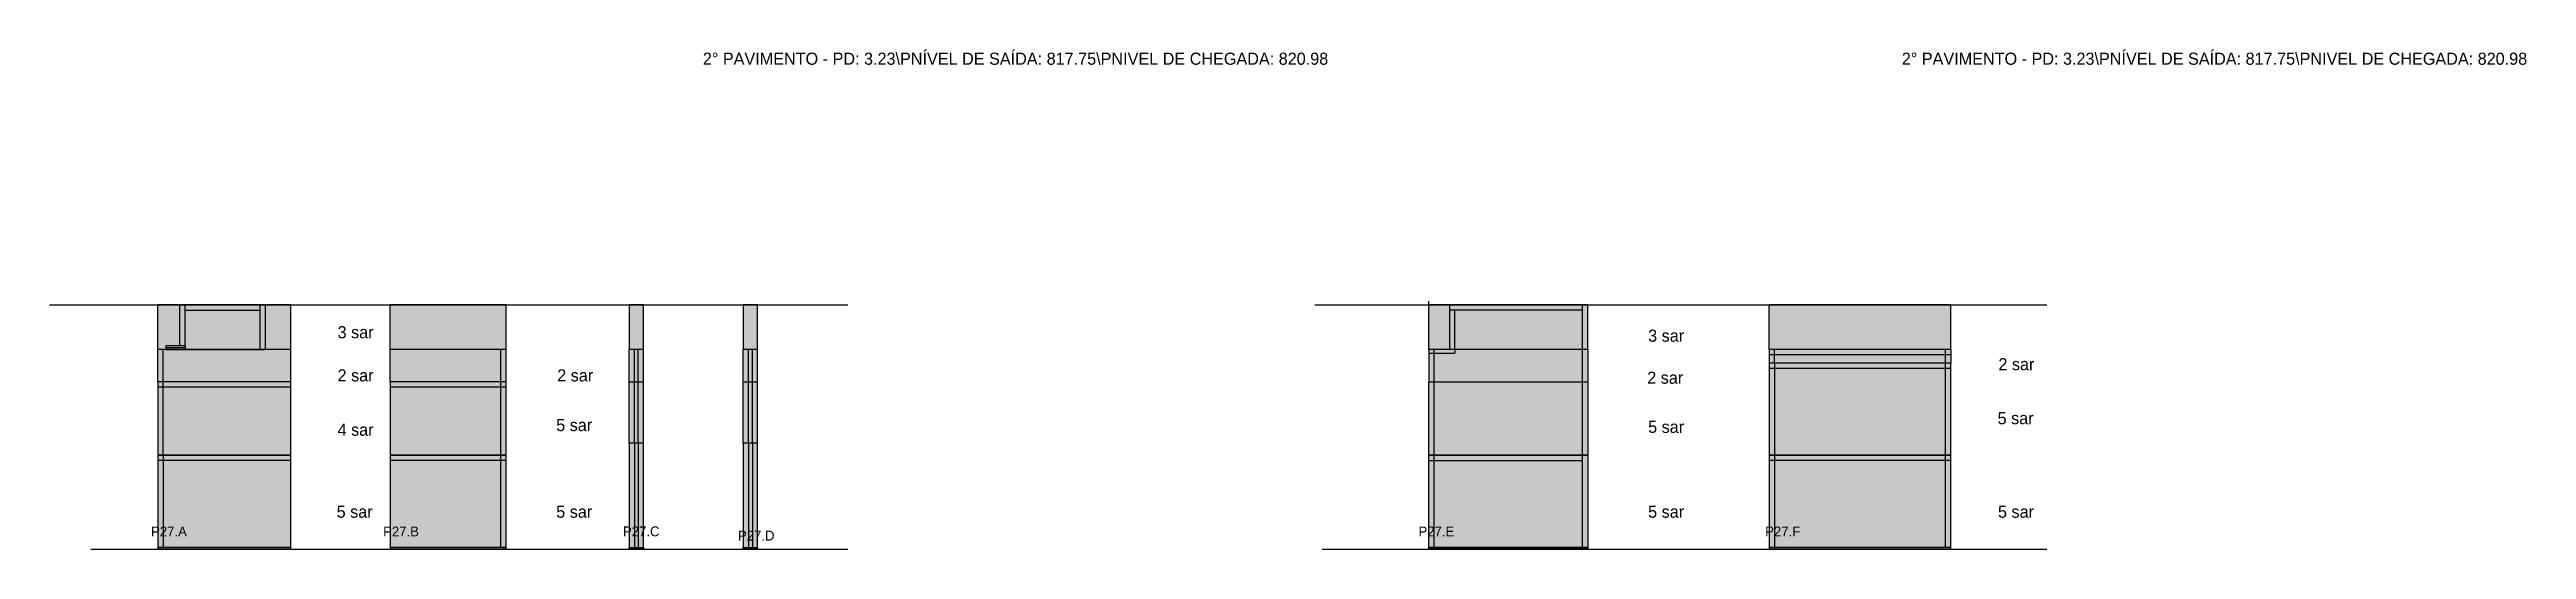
# Model space of a CAD drawing. Header units: metres. Extents: x 3966 to 8606, y 3940 to 4612.
# Drawn here: x 5332 to 8606, y 3940 to 4602 of the extents above; entities that cross this region are included whole.
import ezdxf

# ---------------------------------------------------------------- set-up
doc = ezdxf.new("R2010")
doc.units = ezdxf.units.M
for name, color, linetype in [('COTA', 7, 'Continuous'), ('Hachura', 7, 'Continuous'), ('NOMENCLATURA', 7, 'Continuous'), ('Nível', 7, 'Continuous'), ('Painéis', 7, 'Continuous'), ('SARR_2.2x7', 7, 'Continuous'), ('SARR_EDITAR', 7, 'Continuous'), ('Texto Seção', 7, 'Continuous')]:
    doc.layers.add(name, color=color, linetype=linetype)

msp = doc.modelspace()

# ---------------------------------------------------------------- texts
at = {"layer": 'NOMENCLATURA', "color": 7, "lineweight": 25}
for s, p in [('2° PAVIMENTO - PD: 3.23\\PNÍVEL DE SAÍDA: 817.75\\PNIVEL DE CHEGADA: 820.98', (6195.2, 4581.4)), ('2° PAVIMENTO - PD: 3.23\\PNÍVEL DE SAÍDA: 817.75\\PNIVEL DE CHEGADA: 820.98', (7780.2, 4581.4)), ('3 sar', (5712.3, 4219.7)), ('3 sar', (7444.8, 4215.1)), ('2 sar', (7907.9, 4177.4)), ('2 sar', (5712.3, 4162.6)), ('2 sar', (6002.6, 4162.6)), ('2 sar', (7443.6, 4159.5)), ('4 sar', (5712.3, 4090.7)), ('5 sar', (6001.3, 4096.9)), ('5 sar', (7444.8, 4094.5)), ('5 sar', (7906.8, 4106)), ('5 sar', (5711.1, 3982.3)), ('5 sar', (6001.3, 3982.3)), ('5 sar', (7444.8, 3982.3)), ('5 sar', (7907.3, 3982.3))]:
    msp.add_text(s, height=16, dxfattribs=at).set_placement(p)
at = {"layer": 'Texto Seção', "color": 7, "lineweight": 25}
for s, p in [('P27.A', (5465.7, 3957.7)), ('P27.B', (5772.5, 3957.7)), ('P27.C', (6089.6, 3957.8)), ('P27.D', (6241.6, 3952.2)), ('P27.E', (7141.2, 3957.7)), ('P27.F', (7599.5, 3957.7))]:
    msp.add_text(s, height=13, dxfattribs=at).set_placement(p)

# ---------------------------------------------------------------- hatches: boundary and pattern name
at = {"layer": 'COTA'}
h = msp.add_hatch(color=7, dxfattribs=at)
h.dxf.hatch_style = 1
h.paths.add_polyline_path([(5474.6, 4204.9), (5485.6, 4204.9), (5485.6, 4204.9), (5485.6, 4209.9), (5485.6, 4209.9), (5503.6, 4209.9), (5503.6, 4209.9), (5503.6, 4263.9), (5503.6, 4263.9), (5474.6, 4263.9), (5474.6, 4263.9), (5474.6, 4204.9)])
h = msp.add_hatch(color=7, dxfattribs=at)
h.dxf.hatch_style = 1
h.paths.add_polyline_path([(5650.6, 4204.9), (5650.6, 4263.9), (5650.6, 4263.9), (5616.6, 4263.9), (5616.6, 4263.9), (5616.6, 4204.9), (5616.6, 4204.9), (5650.6, 4204.9)])
h = msp.add_hatch(color=7, dxfattribs=at)
h.dxf.hatch_style = 1
h.paths.add_polyline_path([(5935, 4204.9), (5935, 4263.9), (5935, 4263.9), (5782, 4263.9), (5782, 4263.9), (5782, 4204.9), (5782, 4204.9), (5935, 4204.9)])
h = msp.add_hatch(color=7, dxfattribs=at)
h.dxf.hatch_style = 1
h.paths.add_polyline_path([(6116.8, 4263.9), (6097.8, 4263.9), (6097.8, 4263.9), (6097.8, 4204.9), (6097.8, 4204.9), (6116.8, 4204.9), (6116.8, 4204.9), (6116.8, 4263.9)])
h = msp.add_hatch(color=7, dxfattribs=at)
h.dxf.hatch_style = 1
h.paths.add_polyline_path([(6267.6, 4263.9), (6248.6, 4263.9), (6248.6, 4263.9), (6248.6, 4204.9), (6248.6, 4204.9), (6267.6, 4204.9), (6267.6, 4204.9), (6267.6, 4263.9)])
h = msp.add_hatch(color=7, dxfattribs=at)
h.dxf.hatch_style = 1
h.paths.add_polyline_path([(7182.1, 4204.9), (7155.1, 4204.9), (7155.1, 4204.9), (7155.1, 4263.9), (7155.1, 4263.9), (7182.1, 4263.9), (7182.1, 4263.9), (7182.1, 4204.9)])
h = msp.add_hatch(color=7, dxfattribs=at)
h.dxf.hatch_style = 1
h.paths.add_polyline_path([(7605, 4204.9), (7845, 4204.9), (7845, 4204.9), (7845, 4263.9), (7845, 4263.9), (7605, 4263.9), (7605, 4263.9), (7605, 4204.9)])
at = {"layer": 'Hachura'}
h = msp.add_hatch(color=7, dxfattribs=at)
h.dxf.hatch_style = 1
h.paths.add_polyline_path([(5503.6, 4263.9), (5503.6, 4209.9), (5503.6, 4209.9), (5485.6, 4209.9), (5485.6, 4209.9), (5485.6, 4204.9), (5485.6, 4204.9), (5616.6, 4204.9), (5616.6, 4204.9), (5616.6, 4263.9), (5616.6, 4263.9), (5503.6, 4263.9)])
h = msp.add_hatch(color=7, dxfattribs=at)
h.dxf.hatch_style = 1
h.paths.add_polyline_path([(7365.1, 4263.9), (7182.1, 4263.9), (7182.1, 4263.9), (7182.1, 4204.9), (7182.1, 4204.9), (7365.1, 4204.9), (7365.1, 4204.9), (7365.1, 4263.9)])
h = msp.add_hatch(color=7, dxfattribs=at)
h.dxf.hatch_style = 1
h.paths.add_polyline_path([(5650.6, 3940.9), (5650.6, 4204.9), (5650.6, 4204.9), (5474.6, 4204.9), (5474.6, 4204.9), (5474.6, 3940.9), (5474.6, 3940.9), (5650.6, 3940.9)])
h = msp.add_hatch(color=7, dxfattribs=at)
h.dxf.hatch_style = 1
h.paths.add_polyline_path([(5935, 3940.9), (5935, 4204.9), (5935, 4204.9), (5782, 4204.9), (5782, 4204.9), (5782, 3940.9), (5782, 3940.9), (5935, 3940.9)])
h = msp.add_hatch(color=7, dxfattribs=at)
h.dxf.hatch_style = 1
h.paths.add_polyline_path([(6116.8, 3942.9), (6116.8, 4204.9), (6116.8, 4204.9), (6097.8, 4204.9), (6097.8, 4204.9), (6097.8, 3942.9), (6097.8, 3942.9), (6116.8, 3942.9)])
h = msp.add_hatch(color=7, dxfattribs=at)
h.dxf.hatch_style = 1
h.paths.add_polyline_path([(6267.6, 3942.9), (6267.6, 4204.9), (6267.6, 4204.9), (6248.6, 4204.9), (6248.6, 4204.9), (6248.6, 3942.9), (6248.6, 3942.9), (6267.6, 3942.9)])
h = msp.add_hatch(color=7, dxfattribs=at)
h.dxf.hatch_style = 1
h.paths.add_polyline_path([(7365.1, 3940.9), (7365.1, 4204.9), (7365.1, 4204.9), (7155.1, 4204.9), (7155.1, 4204.9), (7155.1, 3940.9), (7155.1, 3940.9), (7365.1, 3940.9)])
h = msp.add_hatch(color=7, dxfattribs=at)
h.dxf.hatch_style = 1
h.paths.add_polyline_path([(7845, 3941.4), (7845, 4205.4), (7845, 4205.4), (7605, 4204.4), (7605, 4204.4), (7605, 3940.4), (7605, 3940.4), (7845, 3941.4)])

# ---------------------------------------------------------------- linework, layer by layer
at = {"layer": 'COTA', "color": 7, "lineweight": 25}
for p, q in [((5503.6, 4263.9), (5474.6, 4263.9)), ((5474.6, 4204.9), (5474.6, 4263.9)), ((5650.6, 4263.9), (5616.6, 4263.9)), ((5650.6, 4204.9), (5650.6, 4263.9)), ((5935, 4263.9), (5782, 4263.9)), ((5782, 4204.9), (5782, 4263.9)), ((5935, 4204.9), (5935, 4263.9)), ((7155.1, 4204.9), (7155.1, 4268.9)), ((7182.1, 4263.9), (7155.1, 4263.9)), ((7845, 4263.9), (7605, 4263.9)), ((7605, 4204.9), (7605, 4263.9)), ((7845, 4204.9), (7845, 4263.9))]:
    msp.add_line(p, q, dxfattribs=at)
for points in [[(6116.8, 4204.9), (6116.8, 4263.9), (6097.8, 4263.9), (6097.8, 4204.9)], [(6267.6, 4204.9), (6267.6, 4263.9), (6248.6, 4263.9), (6248.6, 4204.9)]]:
    msp.add_lwpolyline(points, dxfattribs=at)
at = {"layer": 'Nível', "color": 7, "lineweight": 25}
for p, q in [((5331.5, 4263.9), (6386.7, 4263.9)), ((7004.4, 4263.9), (7971.7, 4263.9)), ((5386, 3940.9), (6386.7, 3940.9)), ((7014.1, 3940.9), (7971.7, 3940.9))]:
    msp.add_line(p, q, dxfattribs=at)
at = {"layer": 'Painéis', "color": 7, "lineweight": 25}
for p, q in [((5503.6, 4209.9), (5503.6, 4263.9)), ((5616.6, 4263.9), (5503.6, 4263.9)), ((5616.6, 4263.9), (5616.6, 4204.9)), ((7182.1, 4263.9), (7365.1, 4263.9)), ((7365.1, 4263.9), (7182.1, 4263.9)), ((7182.1, 4263.9), (7182.1, 4204.9)), ((7365.1, 4204.9), (7365.1, 4263.9)), ((5650.6, 4204.9), (5474.6, 4204.9)), ((5474.6, 4161.9), (5474.6, 4204.9)), ((5485.6, 4209.9), (5503.6, 4209.9)), ((5485.6, 4204.9), (5485.6, 4209.9)), ((5485.6, 4204.9), (5616.6, 4204.9)), ((5650.6, 4161.9), (5650.6, 4204.9)), ((5782, 4161.9), (5782, 4204.9)), ((5935, 4204.9), (5782, 4204.9)), ((5935, 4161.9), (5935, 4204.9)), ((6116.8, 4204.9), (6097.8, 4204.9)), ((6097.8, 4080.9), (6097.8, 4204.9)), ((6116.8, 4080.9), (6116.8, 4204.9)), ((6267.6, 4204.9), (6248.6, 4204.9)), ((6248.6, 4080.9), (6248.6, 4204.9)), ((6267.6, 4080.9), (6267.6, 4204.9)), ((7365.1, 4204.9), (7155.1, 4204.9)), ((7155.1, 4204.9), (7155.1, 4161.9)), ((7365.1, 4204.9), (7365.1, 4161.9)), ((7605, 4204.9), (7605, 4186.9)), ((7845, 4204.9), (7605, 4204.9)), ((7845, 4204.9), (7845, 4186.9)), ((5474.6, 4161.9), (5474.6, 4064.9)), ((5650.6, 4161.9), (5474.6, 4161.9)), ((5650.6, 4064.9), (5650.6, 4161.9)), ((5782, 4161.9), (5782, 4064.9)), ((5935, 4161.9), (5782, 4161.9)), ((5935, 4064.9), (5935, 4161.9)), ((6097.8, 4161.9), (6116.8, 4161.9)), ((6248.6, 4161.9), (6267.6, 4161.9)), ((7155.1, 4161.9), (7365.1, 4161.9)), ((7155.1, 4064.9), (7155.1, 4161.9)), ((7365.1, 4161.9), (7365.1, 4064.9)), ((7605, 4186.9), (7605, 4064.9)), ((7845, 4186.9), (7605, 4186.9)), ((7845, 4064.9), (7845, 4186.9)), ((5474.6, 4064.9), (5474.6, 3940.9)), ((5474.6, 4064.9), (5650.6, 4064.9)), ((5650.6, 4064.9), (5474.6, 4064.9)), ((5650.6, 3940.9), (5650.6, 4064.9)), ((5782, 4064.9), (5782, 3940.9)), ((5782, 4064.9), (5935, 4064.9)), ((5935, 4064.9), (5782, 4064.9)), ((5935, 3940.9), (5935, 4064.9)), ((6097.8, 4080.9), (6097.8, 3942.9)), ((6116.8, 4080.9), (6097.8, 4080.9)), ((6116.8, 3942.9), (6116.8, 4080.9)), ((6248.6, 4080.9), (6248.6, 3942.9)), ((6267.6, 4080.9), (6248.6, 4080.9)), ((6267.6, 3942.9), (6267.6, 4080.9)), ((7155.1, 3940.9), (7155.1, 4064.9)), ((7365.1, 4064.9), (7155.1, 4064.9)), ((7155.1, 4064.9), (7365.1, 4064.9)), ((7365.1, 4064.9), (7365.1, 3940.9)), ((7605, 4064.9), (7605, 3940.9)), ((7605, 4064.9), (7845, 4064.9)), ((7845, 4064.9), (7605, 4064.9)), ((7845, 3940.9), (7845, 4064.9)), ((5474.6, 3942.9), (5650.6, 3942.9)), ((5782, 3942.9), (5935, 3942.9)), ((6097.8, 3942.9), (6116.8, 3942.9)), ((6248.6, 3942.9), (6267.6, 3942.9)), ((7365.1, 3942.9), (7155.1, 3942.9)), ((7605, 3942.9), (7845, 3942.9))]:
    msp.add_line(p, q, dxfattribs=at)
for points in [[(5650.6, 3942.9), (5474.6, 3942.9), (5474.6, 3940.9), (5650.6, 3940.9)], [(5935, 3942.9), (5782, 3942.9), (5782, 3940.9), (5935, 3940.9)], [(6097.8, 3942.9), (6116.8, 3942.9), (6116.8, 3940.9), (6097.8, 3940.9)], [(6248.6, 3942.9), (6267.6, 3942.9), (6267.6, 3940.9), (6248.6, 3940.9)], [(7155.1, 3942.9), (7365.1, 3942.9), (7365.1, 3940.9), (7155.1, 3940.9)], [(7845, 3942.9), (7605, 3942.9), (7605, 3940.9), (7845, 3940.9)]]:
    msp.add_lwpolyline(points, close=True, dxfattribs=at)
at = {"layer": 'SARR_2.2x7', "color": 7, "lineweight": 25}
for p, q in [((5510.6, 4209.9), (5510.6, 4263.9)), ((5510.6, 4256.9), (5609.6, 4256.9)), ((5609.6, 4263.9), (5609.6, 4204.9)), ((7358.1, 4256.9), (7182.1, 4256.9)), ((7189.1, 4204.9), (7189.1, 4256.9)), ((7358.1, 4263.9), (7358.1, 4263.9)), ((7358.1, 4161.9), (7358.1, 4263.9)), ((5481.6, 4161.9), (5481.6, 4204.9)), ((5503.6, 4209.9), (5510.6, 4209.9)), ((5609.6, 4204.9), (5616.6, 4204.9)), ((5928, 4161.9), (5928, 4204.9)), ((6104.8, 4161.9), (6104.8, 4204.9)), ((6109.8, 4161.9), (6109.8, 4204.9)), ((6255.6, 4161.9), (6255.6, 4204.9)), ((6260.6, 4161.9), (6260.6, 4204.9)), ((7155.1, 4199.9), (7189.1, 4199.9)), ((7162.1, 4161.9), (7162.1, 4204.9)), ((7189.1, 4204.9), (7189.1, 4199.9)), ((7845, 4197.9), (7605, 4197.9)), ((7612, 4186.9), (7612, 4204.9)), ((7838, 4186.9), (7838, 4204.9)), ((5481.6, 4064.9), (5481.6, 4161.9)), ((5928, 4064.9), (5928, 4161.9)), ((6104.8, 4080.9), (6104.8, 4161.9)), ((6109.8, 4080.9), (6109.8, 4161.9)), ((6255.6, 4080.9), (6255.6, 4161.9)), ((6260.6, 4080.9), (6260.6, 4161.9)), ((7162.1, 4064.9), (7162.1, 4161.9)), ((7358.1, 4064.9), (7358.1, 4161.9)), ((7845, 4179.9), (7605, 4179.9)), ((7612, 4186.9), (7612, 4064.9)), ((7838, 4064.9), (7838, 4186.9)), ((5650.6, 4154.9), (5474.6, 4154.9)), ((5935, 4154.9), (5782, 4154.9)), ((5481.6, 4064.9), (5481.6, 3940.9)), ((5928, 3942.9), (5928, 4064.9)), ((6104.8, 4080.9), (6104.8, 3942.9)), ((6109.8, 4080.9), (6109.8, 3942.9)), ((6255.6, 4080.9), (6255.6, 3942.9)), ((6260.6, 4080.9), (6260.6, 3942.9)), ((7162.1, 3942.9), (7162.1, 4064.9)), ((7358.1, 3942.9), (7358.1, 4064.9)), ((7612, 4064.9), (7612, 3940.9)), ((7838, 3942.9), (7838, 4064.9)), ((5650.6, 4057.9), (5474.6, 4057.9)), ((5935, 4057.9), (5782, 4057.9)), ((7155.1, 4057.9), (7358.1, 4057.9)), ((7845, 4057.9), (7605, 4057.9)), ((5481.6, 3942.9), (5481.6, 3942.9)), ((5643.6, 3942.9), (5643.6, 3942.9)), ((5789, 3942.9), (5789, 3942.9)), ((5928, 3942.9), (5928, 3942.9)), ((7162.1, 3942.9), (7162.1, 3942.9)), ((7358.1, 3942.9), (7358.1, 3942.9)), ((7612, 3942.9), (7612, 3942.9)), ((7838, 3942.9), (7838, 3942.9))]:
    msp.add_line(p, q, dxfattribs=at)
at = {"layer": 'SARR_EDITAR', "color": 7, "lineweight": 25}
for p, q in [((5485.6, 4207.4), (5510.6, 4207.4)), ((5510.6, 4209.9), (5510.6, 4204.9))]:
    msp.add_line(p, q, dxfattribs=at)

msp.set_redraw_order([(e.dxf.handle, doc.entitydb.next_handle()) for e in msp.query("TEXT MTEXT ATTDEF DIMENSION ARC_DIMENSION")])  # texts and dimensions are drawn at this point

doc.saveas('drawing.dxf')
